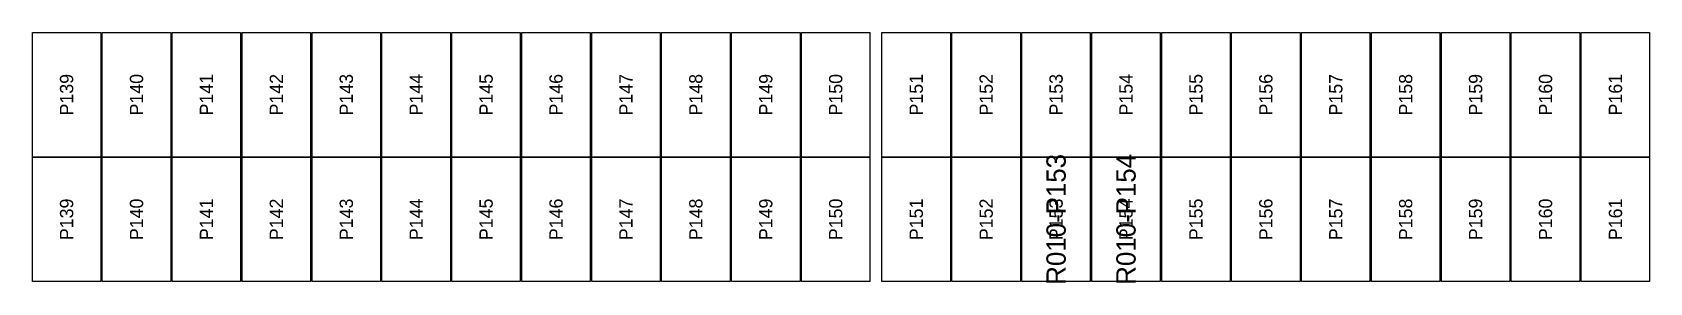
# Model space of a CAD drawing. Extents: x 296295 to 296770, y 651564 to 652121.
# Drawn here: x 296490.16 to 296516.95, y 652084.16 to 652088.31 of the extents above; entities that cross this region are included whole.
import ezdxf
from ezdxf.enums import TextEntityAlignment as Align

# ---------------------------------------------------------------- set-up
doc = ezdxf.new("R2010")
doc.units = 0

msp = doc.modelspace()

# ---------------------------------------------------------------- texts
at = {"layer": 'DEFECT_LABELS'}
for s, p in [('R010-P153', (296507.115, 652085.212)), ('R010-P154', (296508.273, 652085.212))]:
    msp.add_text(s, height=0.32, rotation=90, dxfattribs=at).set_placement(p, align=Align.MIDDLE_CENTER)
at = {"layer": 'PANEL_POSITION'}
for s, p in [('P139', (296490.727, 652087.275)), ('P140', (296491.885, 652087.275)), ('P141', (296493.043, 652087.275)), ('P142', (296494.201, 652087.275)), ('P143', (296495.359, 652087.275)), ('P144', (296496.517, 652087.275)), ('P145', (296497.675, 652087.275)), ('P146', (296498.833, 652087.275)), ('P147', (296499.991, 652087.275)), ('P148', (296501.149, 652087.275)), ('P149', (296502.307, 652087.275)), ('P150', (296503.465, 652087.275)), ('P151', (296504.799, 652087.275)), ('P152', (296505.957, 652087.275)), ('P153', (296507.115, 652087.275)), ('P154', (296508.273, 652087.275)), ('P155', (296509.431, 652087.275)), ('P156', (296510.589, 652087.275)), ('P157', (296511.747, 652087.275)), ('P158', (296512.905, 652087.275)), ('P159', (296514.063, 652087.275)), ('P160', (296515.221, 652087.275)), ('P161', (296516.379, 652087.275)), ('P139', (296490.727, 652085.212)), ('P140', (296491.885, 652085.212)), ('P141', (296493.043, 652085.212)), ('P142', (296494.201, 652085.212)), ('P143', (296495.359, 652085.212)), ('P144', (296496.517, 652085.212)), ('P145', (296497.675, 652085.212)), ('P146', (296498.833, 652085.212)), ('P147', (296499.991, 652085.212)), ('P148', (296501.149, 652085.212)), ('P149', (296502.307, 652085.212)), ('P150', (296503.465, 652085.212)), ('P151', (296504.799, 652085.212)), ('P152', (296505.957, 652085.212)), ('P153', (296507.115, 652085.212)), ('P154', (296508.273, 652085.212)), ('P155', (296509.431, 652085.212)), ('P156', (296510.589, 652085.212)), ('P157', (296511.747, 652085.212)), ('P158', (296512.905, 652085.212)), ('P159', (296514.063, 652085.212)), ('P160', (296515.221, 652085.212)), ('P161', (296516.379, 652085.212))]:
    msp.add_text(s, height=0.22, rotation=90, dxfattribs=at).set_placement(p, align=Align.MIDDLE_CENTER)

# ---------------------------------------------------------------- linework, layer by layer
at = {"layer": 'DEFECTIVE_PANELS'}
for points in [[(296506.548, 652086.244), (296507.682, 652086.244), (296507.682, 652084.181), (296506.548, 652084.181)], [(296507.706, 652086.244), (296508.84, 652086.244), (296508.84, 652084.181), (296507.706, 652084.181)]]:
    msp.add_lwpolyline(points, close=True, dxfattribs=at)
at = {"layer": 'PANELS_MASTER'}
for points in [[(296490.16, 652088.307), (296491.294, 652088.307), (296491.294, 652086.244), (296490.16, 652086.244)], [(296491.318, 652088.307), (296492.452, 652088.307), (296492.452, 652086.244), (296491.318, 652086.244)], [(296492.476, 652088.307), (296493.61, 652088.307), (296493.61, 652086.244), (296492.476, 652086.244)], [(296493.634, 652088.307), (296494.768, 652088.307), (296494.768, 652086.244), (296493.634, 652086.244)], [(296494.792, 652088.307), (296495.926, 652088.307), (296495.926, 652086.244), (296494.792, 652086.244)], [(296495.95, 652088.307), (296497.084, 652088.307), (296497.084, 652086.244), (296495.95, 652086.244)], [(296497.108, 652088.307), (296498.242, 652088.307), (296498.242, 652086.244), (296497.108, 652086.244)], [(296498.266, 652088.307), (296499.4, 652088.307), (296499.4, 652086.244), (296498.266, 652086.244)], [(296499.424, 652088.307), (296500.558, 652088.307), (296500.558, 652086.244), (296499.424, 652086.244)], [(296500.582, 652088.307), (296501.716, 652088.307), (296501.716, 652086.244), (296500.582, 652086.244)], [(296501.74, 652088.307), (296502.874, 652088.307), (296502.874, 652086.244), (296501.74, 652086.244)], [(296502.898, 652088.307), (296504.032, 652088.307), (296504.032, 652086.244), (296502.898, 652086.244)], [(296504.232, 652088.307), (296505.366, 652088.307), (296505.366, 652086.244), (296504.232, 652086.244)], [(296505.39, 652088.307), (296506.524, 652088.307), (296506.524, 652086.244), (296505.39, 652086.244)], [(296506.548, 652088.307), (296507.682, 652088.307), (296507.682, 652086.244), (296506.548, 652086.244)], [(296507.706, 652088.307), (296508.84, 652088.307), (296508.84, 652086.244), (296507.706, 652086.244)], [(296508.864, 652088.307), (296509.998, 652088.307), (296509.998, 652086.244), (296508.864, 652086.244)], [(296510.022, 652088.307), (296511.156, 652088.307), (296511.156, 652086.244), (296510.022, 652086.244)], [(296511.18, 652088.307), (296512.314, 652088.307), (296512.314, 652086.244), (296511.18, 652086.244)], [(296512.338, 652088.307), (296513.472, 652088.307), (296513.472, 652086.244), (296512.338, 652086.244)], [(296513.496, 652088.307), (296514.63, 652088.307), (296514.63, 652086.244), (296513.496, 652086.244)], [(296514.654, 652088.307), (296515.788, 652088.307), (296515.788, 652086.244), (296514.654, 652086.244)], [(296515.812, 652088.307), (296516.946, 652088.307), (296516.946, 652086.244), (296515.812, 652086.244)], [(296490.16, 652086.244), (296491.294, 652086.244), (296491.294, 652084.181), (296490.16, 652084.181)], [(296491.318, 652086.244), (296492.452, 652086.244), (296492.452, 652084.181), (296491.318, 652084.181)], [(296492.476, 652086.244), (296493.61, 652086.244), (296493.61, 652084.181), (296492.476, 652084.181)], [(296493.634, 652086.244), (296494.768, 652086.244), (296494.768, 652084.181), (296493.634, 652084.181)], [(296494.792, 652086.244), (296495.926, 652086.244), (296495.926, 652084.181), (296494.792, 652084.181)], [(296495.95, 652086.244), (296497.084, 652086.244), (296497.084, 652084.181), (296495.95, 652084.181)], [(296497.108, 652086.244), (296498.242, 652086.244), (296498.242, 652084.181), (296497.108, 652084.181)], [(296498.266, 652086.244), (296499.4, 652086.244), (296499.4, 652084.181), (296498.266, 652084.181)], [(296499.424, 652086.244), (296500.558, 652086.244), (296500.558, 652084.181), (296499.424, 652084.181)], [(296500.582, 652086.244), (296501.716, 652086.244), (296501.716, 652084.181), (296500.582, 652084.181)], [(296501.74, 652086.244), (296502.874, 652086.244), (296502.874, 652084.181), (296501.74, 652084.181)], [(296502.898, 652086.244), (296504.032, 652086.244), (296504.032, 652084.181), (296502.898, 652084.181)], [(296504.232, 652086.244), (296505.366, 652086.244), (296505.366, 652084.181), (296504.232, 652084.181)], [(296505.39, 652086.244), (296506.524, 652086.244), (296506.524, 652084.181), (296505.39, 652084.181)], [(296508.864, 652086.244), (296509.998, 652086.244), (296509.998, 652084.181), (296508.864, 652084.181)], [(296510.022, 652086.244), (296511.156, 652086.244), (296511.156, 652084.181), (296510.022, 652084.181)], [(296511.18, 652086.244), (296512.314, 652086.244), (296512.314, 652084.181), (296511.18, 652084.181)], [(296512.338, 652086.244), (296513.472, 652086.244), (296513.472, 652084.181), (296512.338, 652084.181)], [(296513.496, 652086.244), (296514.63, 652086.244), (296514.63, 652084.181), (296513.496, 652084.181)], [(296514.654, 652086.244), (296515.788, 652086.244), (296515.788, 652084.181), (296514.654, 652084.181)], [(296515.812, 652086.244), (296516.946, 652086.244), (296516.946, 652084.181), (296515.812, 652084.181)]]:
    msp.add_lwpolyline(points, close=True, dxfattribs=at)

msp.set_redraw_order([(e.dxf.handle, doc.entitydb.next_handle()) for e in msp.query("TEXT MTEXT ATTDEF DIMENSION ARC_DIMENSION")])  # texts and dimensions are drawn at this point

doc.saveas('drawing.dxf')
